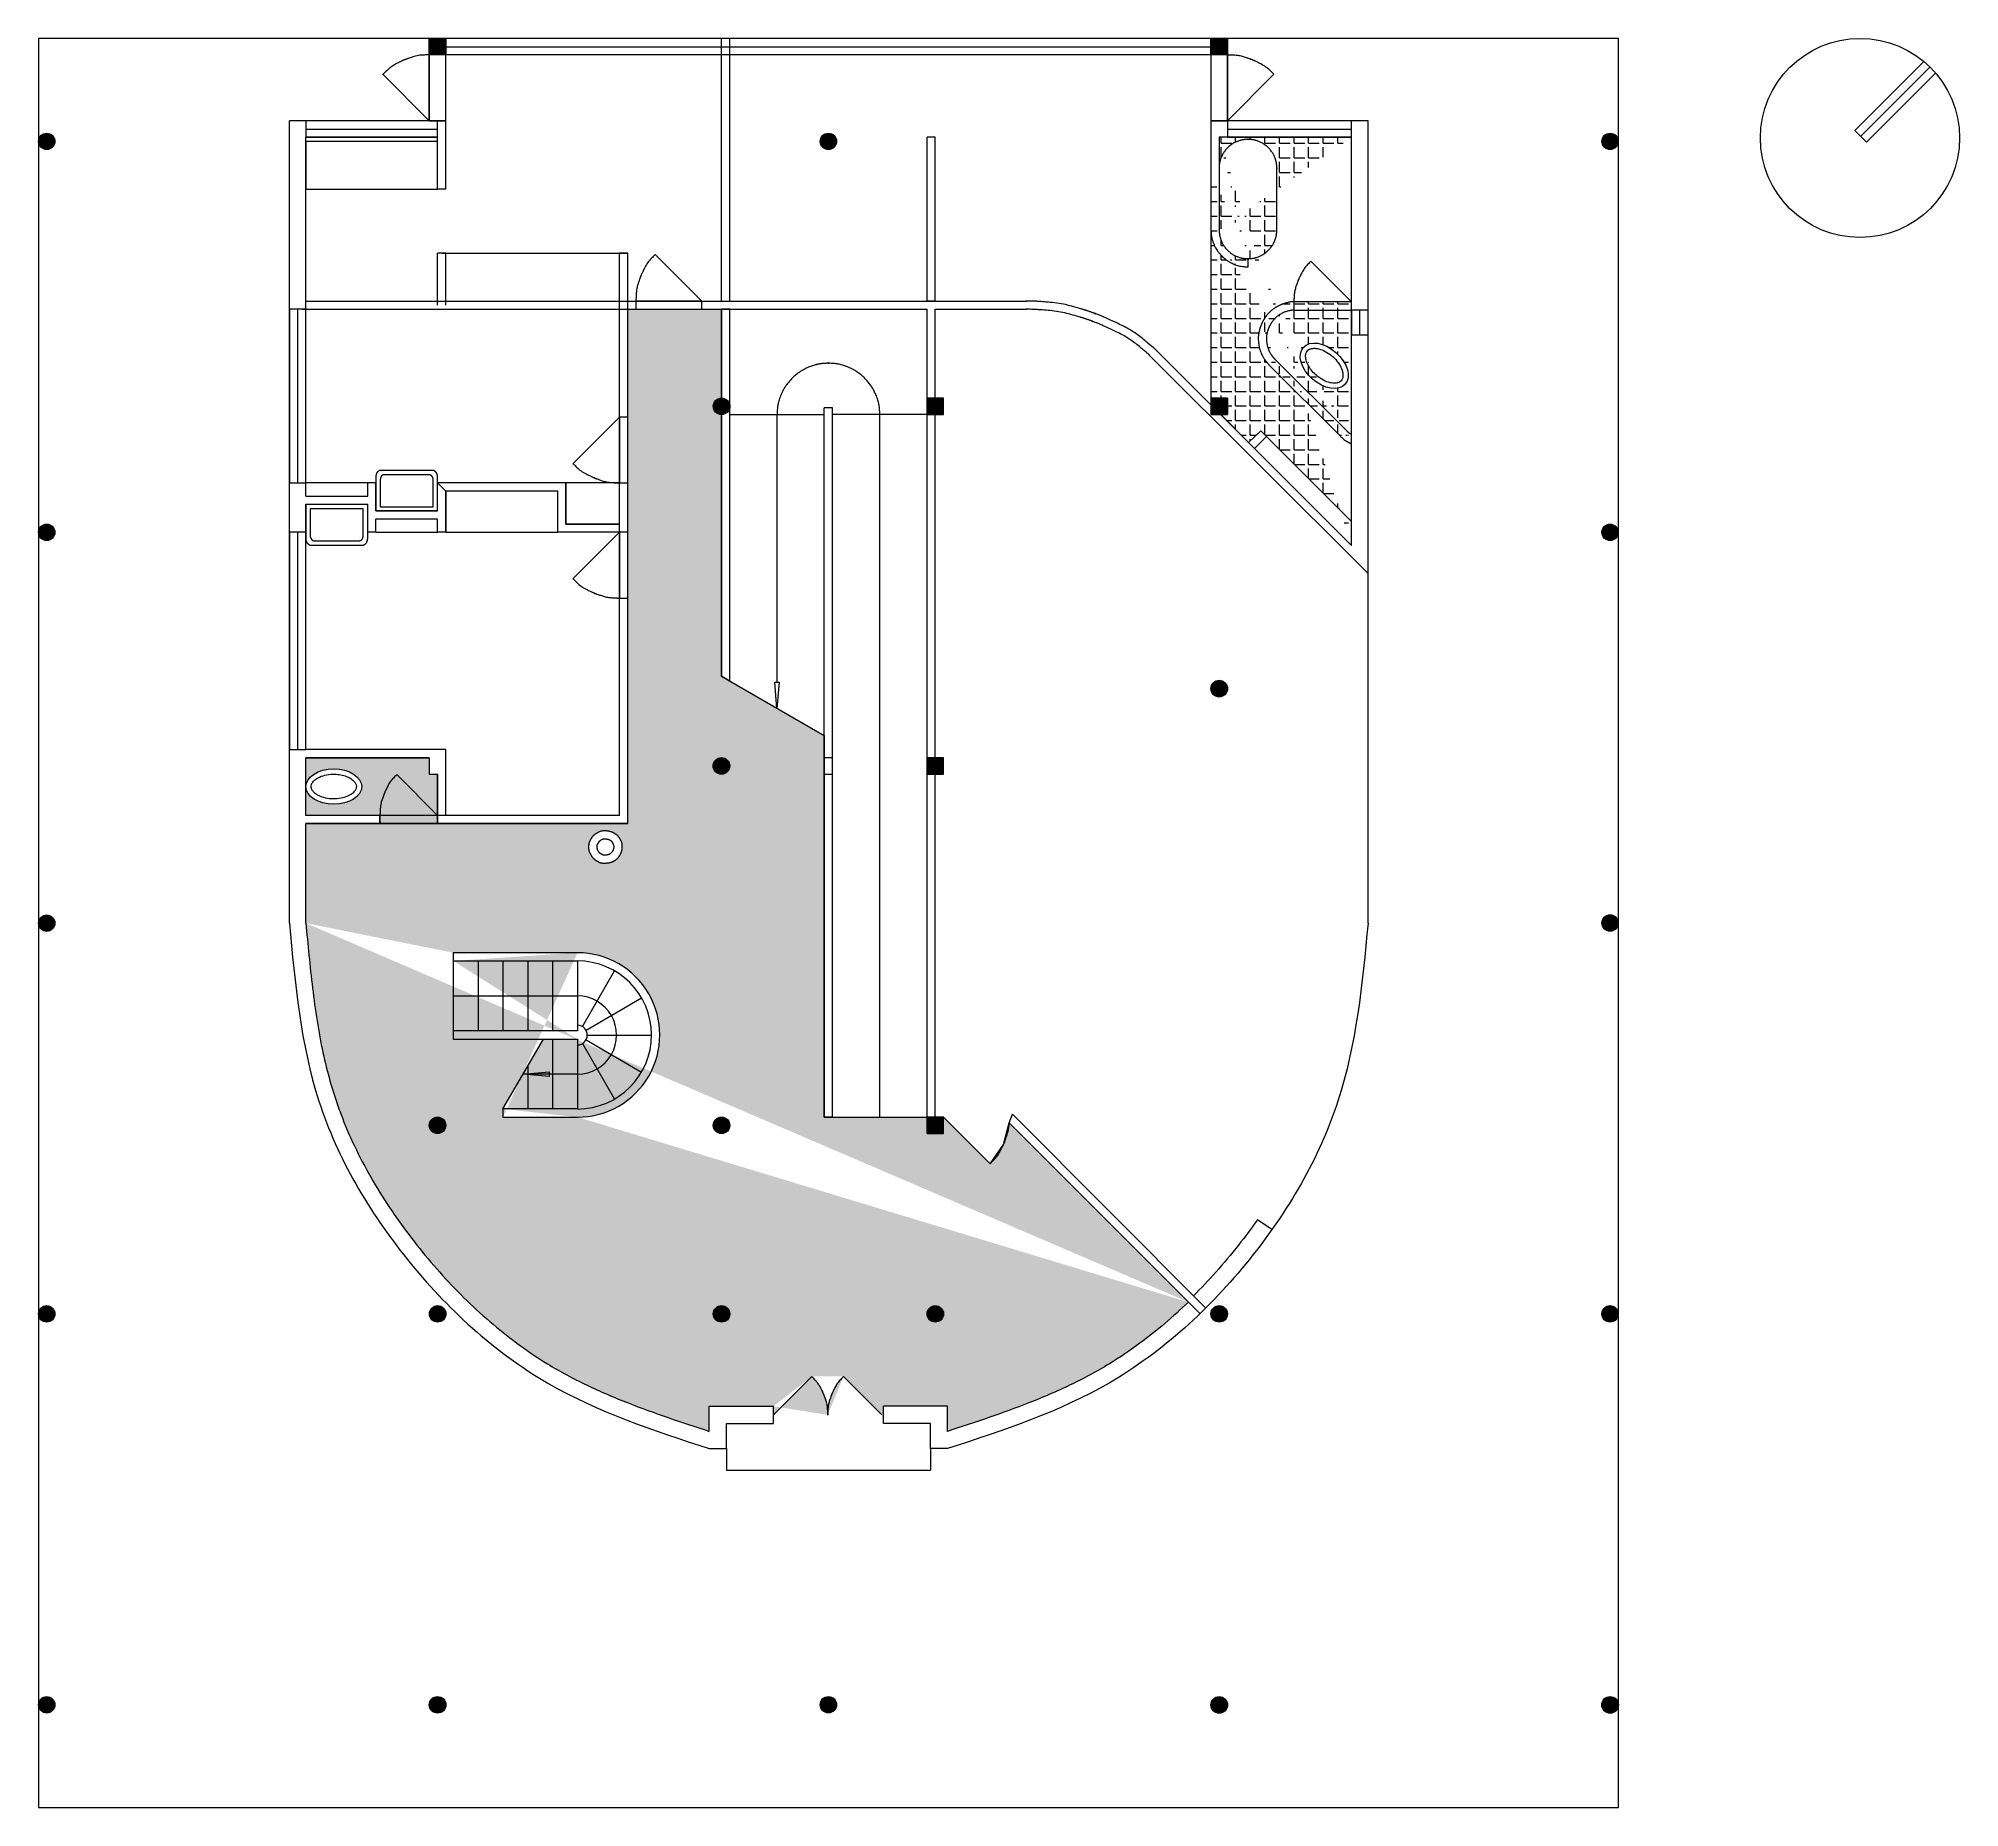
# Model space of a CAD drawing. Header units: metres. Extents: x 0 to 23.4, y 0 to 21.5.
import ezdxf

# ---------------------------------------------------------------- set-up
doc = ezdxf.new("R2010")
doc.units = ezdxf.units.M
doc.layers.add('ceco.net 270 Villa Savoye ground floor', color=7, linetype='Continuous', lineweight=15)
doc.layers.add('ceco.net 270 Villa Savoye ground floor - auxiliar', color=9, linetype='Continuous', lineweight=15)
pattern_1 = [(0, (0, 0), (0, 0.1774623), [0.1290635, -0.0483988]), (90, (0, 0), (-0.1774623, 1e-17), [0.1290635, -0.0483988])]

msp = doc.modelspace()

# ---------------------------------------------------------------- hatches: boundary and pattern name
at = {"layer": 'ceco.net 270 Villa Savoye ground floor - auxiliar', "linetype": 'Continuous', "lineweight": 0}
h = msp.add_hatch(dxfattribs=at)
h.set_pattern_fill('ANGLE', color=256, scale=0.025406, style=0)
h.set_pattern_definition(pattern_1)
edge = h.paths.add_edge_path(flags=16)
edge.add_spline(control_points=[(14.351, 19.928), (14.351, 19.942), (14.356, 20.006), (14.392, 20.099), (14.452, 20.177), (14.53, 20.237), (14.601, 20.263), (14.648, 20.274), (14.711, 20.278), (14.7, 20.277), (14.702, 20.277), (14.702, 20.277), (14.702, 20.277), (14.704, 20.277), (14.693, 20.278), (14.756, 20.274), (14.803, 20.263), (14.874, 20.236), (14.952, 20.177), (15.012, 20.099), (15.039, 20.029), (15.05, 19.982), (15.053, 19.919), (15.053, 19.93), (15.053, 19.928), (15.053, 19.929), (15.053, 19.928), (15.053, 19.93), (15.053, 19.919), (15.053, 19.864), (15.053, 19.76), (15.053, 19.64), (15.053, 19.509), (15.053, 19.38), (15.053, 19.242), (15.053, 19.185), (15.053, 19.183), (15.05, 19.124), (15.039, 19.076), (15.012, 19.005), (14.952, 18.927), (14.874, 18.867), (14.803, 18.84), (14.756, 18.829), (14.693, 18.826), (14.704, 18.826), (14.702, 18.826), (14.702, 18.826), (14.702, 18.826), (14.7, 18.826), (14.711, 18.826), (14.648, 18.829), (14.601, 18.84), (14.53, 18.867), (14.451, 18.927), (14.392, 19.005), (14.365, 19.076), (14.354, 19.123), (14.351, 19.186), (14.351, 19.176), (14.351, 19.177), (14.351, 19.176), (14.351, 19.177), (14.351, 19.175), (14.351, 19.187), (14.351, 19.242), (14.351, 19.345), (14.351, 19.424), (14.351, 19.553), (14.351, 19.681), (14.351, 19.76), (14.351, 19.864), (14.351, 19.919), (14.351, 19.928), (14.351, 19.928)], knot_values=[0, 0, 0, 1, 2, 3, 4, 5, 6, 7, 8, 9, 10, 11, 12, 13, 14, 15, 16, 17, 18, 19, 20, 21, 22, 23, 24, 25, 26, 27, 28, 29, 30, 31, 32, 33, 34, 35, 36, 37, 38, 39, 40, 41, 42, 43, 44, 45, 46, 47, 48, 49, 50, 51, 52, 53, 54, 55, 56, 57, 58, 59, 60, 61, 62, 63, 64, 65, 66, 67, 68, 69, 70, 71, 72, 73, 73, 73], degree=2, periodic=0)
edge = h.paths.add_edge_path(flags=16)
edge.add_ellipse((15.629, 17.525), major_axis=(0.255, -0.224), ratio=0.635064, start_angle=0, end_angle=360)
edge = h.paths.add_edge_path()
edge.add_line((14.252, 19.838), (14.252, 17.133))
edge.add_line((14.252, 17.133), (14.453, 17.133))
edge.add_line((14.453, 17.133), (14.453, 16.931))
edge.add_line((14.453, 16.931), (14.37, 16.931))
edge.add_line((14.37, 16.931), (14.71, 16.591))
edge.add_line((14.71, 16.591), (14.858, 16.736))
edge.add_line((14.858, 16.736), (15.96, 15.634))
edge.add_line((15.96, 15.634), (15.96, 16.576))
edge.add_spline(control_points=[(14.252, 19.171), (14.252, 19.165), (14.254, 19.112), (14.277, 19.021), (14.318, 18.938), (14.354, 18.892), (14.369, 18.875), (14.389, 18.854), (14.386, 18.858), (14.386, 18.857), (14.387, 18.857), (14.386, 18.858), (14.387, 18.857), (14.383, 18.86), (14.404, 18.841), (14.421, 18.826), (14.468, 18.79), (14.573, 18.74), (14.655, 18.729), (14.678, 18.727), (14.706, 18.727), (14.701, 18.727), (14.702, 18.727), (14.702, 18.727), (14.702, 18.727), (14.702, 18.727)], knot_values=[0, 0, 0, 1, 2, 3, 4, 5, 6, 7, 8, 9, 10, 11, 12, 13, 14, 15, 16, 17, 18, 19, 20, 21, 22, 23, 24, 24, 24], degree=2, periodic=0)
edge.add_line((14.702, 18.727), (14.702, 18.826))
edge.add_line((14.351, 20.302), (14.351, 19.173))
edge.add_line((15.96, 20.302), (14.351, 20.302))
edge.add_line((15.96, 15.339), (15.96, 20.302))
edge.add_line((15.96, 18.202), (15.96, 18.301))
edge.add_line((15.26, 18.301), (15.26, 18.202))
edge.add_spline(control_points=[(15.26, 18.302), (15.249, 18.302), (15.224, 18.304), (15.123, 18.277), (15.049, 18.242), (14.965, 18.182), (14.912, 18.115), (14.89, 18.081), (14.872, 18.046), (14.87, 18.042)], knot_values=[0.624315, 0.624315, 0.624315, 1, 2, 3, 4, 5, 6, 7, 7.508569, 7.508569, 7.508569], degree=2, periodic=0)
edge.add_spline(control_points=[(15.26, 18.202), (15.234, 18.202), (15.137, 18.178), (15.036, 18.114), (14.99, 18.053), (14.974, 18.029), (14.961, 18.003), (14.959, 18)], knot_values=[1.115057, 1.115057, 1.115057, 2, 3, 4, 5, 6, 6.508778, 6.508778, 6.508778], degree=2, periodic=0)
edge.add_spline(control_points=[(14.959, 18), (14.958, 17.996), (14.947, 17.971), (14.938, 17.942), (14.922, 17.867), (14.933, 17.778), (14.955, 17.707), (14.987, 17.655), (15.004, 17.631), (15.023, 17.611), (15.026, 17.608)], knot_values=[12.508493, 12.508493, 12.508493, 13, 14, 15, 16, 17, 18, 19, 20, 20.5, 20.5, 20.5], degree=2, periodic=0)
edge.add_spline(control_points=[(14.87, 18.042), (14.868, 18.037), (14.853, 18.001), (14.841, 17.962), (14.821, 17.859), (14.848, 17.696), (14.902, 17.605), (14.926, 17.572), (14.951, 17.544), (14.955, 17.537)], knot_values=[14.508387, 14.508387, 14.508387, 15, 16, 17, 18, 19, 20, 21, 21.456541, 21.456541, 21.456541], degree=2, periodic=0)
edge.add_line((15.026, 17.608), (15.898, 16.738))
edge.add_line((14.955, 17.537), (15.825, 16.668))
edge.add_spline(control_points=[(15.898, 16.738), (15.898, 16.738), (15.924, 16.712), (15.956, 16.692), (15.958, 16.69), (15.96, 16.69)], knot_values=[0, 0, 0, 1, 2, 3, 3.782164, 3.782164, 3.782164], degree=2, periodic=0)
edge.add_spline(control_points=[(15.827, 16.666), (15.828, 16.665), (15.861, 16.632), (15.903, 16.606), (15.907, 16.604), (15.913, 16.601), (15.912, 16.601), (15.912, 16.601), (15.912, 16.601), (15.912, 16.601), (15.912, 16.601), (15.912, 16.601), (15.911, 16.602), (15.917, 16.599), (15.921, 16.596), (15.949, 16.58), (15.96, 16.576)], knot_values=[0, 0, 0, 1, 2, 3, 4, 5, 6, 7, 8, 9, 10, 11, 12, 13, 14, 14.524354, 14.524354, 14.524354], degree=2, periodic=0)
h = msp.add_hatch(dxfattribs=at)
h.set_pattern_fill('ANGLE', color=256, scale=0.025406, style=0)
h.set_pattern_definition(pattern_1)
edge = h.paths.add_edge_path(flags=17)
edge.add_ellipse((3.59, 12.41), major_axis=(-0.339, 0), ratio=0.635064, start_angle=0, end_angle=360)
edge = h.paths.add_edge_path(flags=16)
edge.add_arc((8.303, 6.001), 0.0501, 180, 360)
edge.add_arc((8.303, 6.001), 0.0501, 0, 180)
edge = h.paths.add_edge_path(flags=16)
edge.add_arc((10.901, 6.001), 0.0501, 180, 360)
edge.add_arc((10.901, 6.001), 0.0501, 0, 180)
edge = h.paths.add_edge_path(flags=16)
edge.add_arc((4.851, 8.292), 0.0501, 180, 360)
edge.add_arc((4.851, 8.292), 0.0501, 0, 180)
edge = h.paths.add_edge_path(flags=16)
edge.add_arc((8.303, 8.292), 0.0501, 180, 360)
edge.add_arc((8.303, 8.292), 0.0501, 0, 180)
edge = h.paths.add_edge_path(flags=16)
edge.add_spline(control_points=[(7.093, 11.676), (7.093, 11.677), (7.091, 11.728), (7.069, 11.769), (7.066, 11.775), (7.038, 11.819), (6.999, 11.845), (6.993, 11.848), (6.986, 11.852), (6.963, 11.863), (6.916, 11.875), (6.842, 11.875), (6.791, 11.848), (6.758, 11.828), (6.729, 11.794), (6.719, 11.775), (6.715, 11.769), (6.692, 11.728), (6.692, 11.676), (6.692, 11.626), (6.719, 11.576), (6.739, 11.543), (6.773, 11.513), (6.792, 11.501), (6.842, 11.476), (6.912, 11.477), (6.956, 11.485), (6.986, 11.498), (6.993, 11.501), (6.999, 11.505), (7.038, 11.533), (7.066, 11.576), (7.079, 11.601), (7.092, 11.647), (7.093, 11.674), (7.093, 11.676)], knot_values=[0, 0, 0, 1, 2, 3, 4, 5, 6, 7, 8, 9, 10, 11, 12, 13, 14, 15, 16, 17, 18, 19, 20, 21, 22, 23, 24, 25, 26, 27, 28, 29, 30, 31, 32, 33, 34, 34, 34], degree=2, periodic=0)
edge = h.paths.add_edge_path(flags=16)
edge.add_arc((8.303, 12.661), 0.0501, 180, 360)
edge.add_arc((8.303, 12.661), 0.0501, 0, 180)
edge = h.paths.add_edge_path(flags=16)
edge.add_arc((8.303, 17.032), 0.0501, 180, 360)
edge.add_arc((8.303, 17.032), 0.0501, 0, 180)
edge = h.paths.add_edge_path()
edge.add_line((3.251, 10.75), (3.251, 11.96))
edge.add_line((3.251, 11.96), (4.151, 11.96))
edge.add_line((4.151, 11.96), (4.151, 12.06))
edge.add_line((4.151, 12.06), (3.251, 12.06))
edge.add_line((3.251, 12.06), (3.251, 12.761))
edge.add_line((3.251, 12.761), (4.751, 12.761))
edge.add_line((4.751, 12.761), (4.751, 12.56))
edge.add_line((4.751, 12.56), (4.851, 12.56))
edge.add_line((4.851, 12.56), (4.851, 11.96))
edge.add_line((4.851, 11.96), (7.163, 11.96))
edge.add_line((7.163, 11.96), (7.163, 18.212))
edge.add_line((7.163, 18.212), (8.303, 18.212))
edge.add_line((8.303, 18.212), (8.303, 13.751))
edge.add_line((8.303, 13.751), (9.552, 13.029))
edge.add_line((9.552, 13.029), (9.552, 8.392))
edge.add_line((9.552, 8.392), (10.802, 8.392))
edge.add_line((10.802, 8.392), (10.802, 8.193))
edge.add_line((10.802, 8.193), (11.001, 8.193))
edge.add_line((11.001, 8.193), (11.001, 8.392))
edge.add_line((11.001, 8.392), (11.568, 7.825))
edge.add_line((11.568, 7.825), (11.729, 8.059))
edge.add_line((11.729, 8.059), (11.799, 8.324))
edge.add_line((11.799, 8.324), (13.977, 6.144))
edge.add_spline(control_points=[(3.25, 10.75), (3.275, 10.496), (3.299, 10.226), (3.364, 9.694), (3.404, 9.432), (3.483, 9.06), (3.512, 8.945), (3.563, 8.764), (3.583, 8.697), (3.627, 8.564), (3.65, 8.497), (3.725, 8.3), (3.78, 8.17), (3.963, 7.785), (4.106, 7.536), (4.371, 7.139), (4.483, 6.986), (4.69, 6.724), (4.782, 6.614), (4.973, 6.401), (5.071, 6.297), (5.375, 5.997), (5.59, 5.812), (5.936, 5.556), (6.06, 5.472), (6.264, 5.347), (6.342, 5.302), (6.501, 5.217), (6.581, 5.176), (6.827, 5.058), (6.995, 4.986), (7.487, 4.793), (7.818, 4.683), (8.153, 4.573)], knot_values=[0, 0, 0, 0, 31.905716, 31.905716, 63.811433, 63.811433, 78.396375, 78.396375, 87.08061, 87.08061, 95.764844, 95.764844, 113.133313, 113.133313, 147.870252, 147.870252, 170.557683, 170.557683, 187.709689, 187.709689, 204.861696, 204.861696, 239.165709, 239.165709, 257.578678, 257.578678, 268.695932, 268.695932, 279.813186, 279.813186, 302.047695, 302.047695, 343.350053, 343.350053, 343.350053, 343.350053], degree=3, periodic=0)
edge.add_line((8.153, 4.573), (8.153, 4.878))
edge.add_line((8.153, 4.878), (8.934, 4.878))
edge.add_line((9.401, 5.24), (8.934, 4.773))
edge.add_line((8.934, 4.668), (8.934, 4.878))
edge.add_spline(control_points=[(9.594, 4.773), (9.594, 4.777), (9.592, 4.887), (9.556, 4.996), (9.55, 5.011), (9.543, 5.029), (9.544, 5.026), (9.544, 5.026), (9.544, 5.026), (9.544, 5.026), (9.544, 5.027), (9.545, 5.024), (9.537, 5.041), (9.531, 5.056), (9.488, 5.143), (9.423, 5.216), (9.412, 5.228), (9.399, 5.242), (9.401, 5.24), (9.401, 5.24), (9.401, 5.24), (9.401, 5.24), (9.401, 5.24)], knot_values=[0, 0, 0, 1, 2, 3, 4, 5, 6, 7, 8, 9, 10, 11, 12, 13, 14, 15, 16, 17, 18, 19, 20, 21, 21, 21], degree=2, periodic=0)
edge.add_spline(control_points=[(9.787, 5.24), (9.784, 5.237), (9.707, 5.158), (9.657, 5.056), (9.65, 5.041), (9.642, 5.024), (9.644, 5.027), (9.644, 5.026), (9.644, 5.026), (9.644, 5.026), (9.643, 5.026), (9.645, 5.029), (9.637, 5.011), (9.632, 4.996), (9.6, 4.903), (9.594, 4.805), (9.594, 4.79), (9.594, 4.77), (9.594, 4.773), (9.594, 4.773), (9.594, 4.773), (9.594, 4.773), (9.594, 4.773)], knot_values=[0, 0, 0, 1, 2, 3, 4, 5, 6, 7, 8, 9, 10, 11, 12, 13, 14, 15, 16, 17, 18, 19, 20, 21, 21, 21], degree=2, periodic=0)
edge.add_line((9.787, 5.24), (10.252, 4.773))
edge.add_line((10.27, 4.668), (10.27, 4.878))
edge.add_line((11.051, 4.878), (10.27, 4.878))
edge.add_line((11.051, 4.573), (11.051, 4.878))
edge.add_spline(control_points=[(13.977, 6.144), (13.791, 5.964), (13.595, 5.797), (13.268, 5.556), (13.144, 5.472), (12.94, 5.347), (12.862, 5.302), (12.703, 5.217), (12.623, 5.176), (12.377, 5.058), (12.209, 4.986), (11.718, 4.793), (11.386, 4.683), (11.051, 4.573)], knot_values=[207.901138, 207.901138, 207.901138, 207.901138, 239.165709, 239.165709, 257.578678, 257.578678, 268.695932, 268.695932, 279.813186, 279.813186, 302.047695, 302.047695, 343.350054, 343.350054, 343.350054, 343.350054], degree=3, periodic=0)
edge.add_arc((6.554, 9.391), 0.999, 269.9414, 450.0586)
edge.add_line((5.646, 8.392), (6.553, 8.392))
edge.add_line((5.646, 8.492), (5.646, 8.392))
edge.add_line((5.646, 8.492), (6.138, 9.34))
edge.add_line((5.042, 9.34), (6.553, 9.34))
edge.add_line((5.042, 10.291), (5.042, 9.34))
edge.add_line((5.042, 10.391), (5.042, 10.291))
edge.add_line((6.554, 10.391), (5.042, 10.391))

# ---------------------------------------------------------------- linework, layer by layer
at = {"layer": 'ceco.net 270 Villa Savoye ground floor'}
for p, q in [((4.751, 20.503), (4.751, 21.504)), ((7.456, 21.504), (4.751, 21.504)), ((14.252, 21.504), (4.953, 21.504)), ((4.953, 21.504), (4.953, 21.303)), ((10.534, 21.504), (7.555, 21.504)), ((8.303, 18.311), (8.303, 21.504)), ((8.402, 18.311), (8.402, 21.504)), ((11.333, 21.504), (10.634, 21.504)), ((14.453, 21.504), (11.435, 21.504)), ((14.252, 21.303), (14.252, 21.504)), ((14.453, 21.504), (14.453, 20.503)), ((4.953, 21.303), (4.751, 21.303)), ((4.751, 21.303), (4.751, 20.503)), ((4.953, 21.402), (14.252, 21.402)), ((4.953, 20.503), (4.953, 21.303)), ((4.953, 20.302), (4.953, 21.303)), ((14.252, 21.303), (4.953, 21.303)), ((14.453, 21.303), (14.252, 21.303)), ((14.252, 21.303), (14.252, 20.503)), ((14.252, 21.303), (14.252, 20.302)), ((14.453, 20.503), (14.453, 21.303)), ((4.187, 21.068), (4.751, 20.503)), ((15.017, 21.068), (14.453, 20.503)), ((22.078, 20.385), (22.916, 21.223)), ((22.149, 20.315), (22.99, 21.156)), ((22.219, 20.244), (23.058, 21.083)), ((3.051, 10.75), (3.051, 20.503)), ((4.953, 20.503), (3.051, 20.503)), ((4.851, 20.503), (3.251, 20.503)), ((3.251, 20.503), (3.251, 20.302)), ((3.251, 20.402), (4.851, 20.402)), ((4.751, 20.503), (4.953, 20.503)), ((4.851, 20.302), (4.851, 20.503)), ((4.953, 19.673), (4.953, 20.503)), ((14.252, 20.503), (14.252, 19.173)), ((14.252, 20.503), (14.453, 20.503)), ((16.161, 20.503), (14.252, 20.503)), ((14.453, 20.402), (15.96, 20.402)), ((16.161, 14.999), (16.161, 20.503)), ((22.078, 20.385), (22.219, 20.244)), ((3.251, 20.302), (4.851, 20.302)), ((3.251, 15.941), (3.251, 20.302)), ((4.851, 20.302), (3.251, 20.302)), ((4.851, 19.673), (4.851, 20.302)), ((10.802, 18.311), (10.802, 20.302)), ((10.901, 20.302), (10.802, 20.302)), ((10.901, 18.311), (10.901, 20.302)), ((14.351, 20.302), (14.351, 19.173)), ((15.96, 20.302), (14.351, 20.302)), ((15.96, 15.339), (15.96, 20.302)), ((4.953, 19.673), (4.851, 19.673)), ((4.851, 18.262), (4.851, 18.893)), ((4.953, 18.893), (4.851, 18.893)), ((4.903, 18.893), (7.163, 18.893)), ((4.953, 18.262), (4.953, 18.893)), ((7.061, 12.06), (7.061, 18.893)), ((7.163, 18.893), (7.061, 18.893)), ((7.163, 11.96), (7.163, 18.893)), ((7.497, 18.878), (8.062, 18.311)), ((14.702, 18.727), (14.702, 18.826)), ((15.466, 18.797), (15.96, 18.301)), ((3.251, 18.311), (8.352, 18.311)), ((8.352, 18.311), (12.008, 18.311)), ((10.901, 18.311), (10.802, 18.311)), ((15.96, 18.301), (15.26, 18.302)), ((15.26, 18.301), (15.26, 18.202)), ((15.96, 18.202), (15.96, 18.301)), ((3.151, 18.212), (3.151, 16.101)), ((3.211, 18.212), (8.352, 18.212)), ((8.303, 13.751), (8.303, 18.212)), ((8.402, 18.212), (8.303, 18.212)), ((8.352, 18.212), (10.802, 18.212)), ((8.402, 13.693), (8.402, 18.212)), ((10.802, 8.193), (10.802, 18.212)), ((10.901, 18.212), (12.008, 18.212)), ((10.901, 8.193), (10.901, 18.212)), ((15.26, 18.202), (15.96, 18.202)), ((16.062, 17.901), (16.062, 18.202)), ((13.506, 17.651), (16.161, 14.999)), ((13.579, 17.722), (14.71, 16.591)), ((14.955, 17.537), (15.825, 16.668)), ((15.026, 17.608), (15.898, 16.738)), ((6.497, 16.335), (7.061, 16.902)), ((8.402, 16.931), (9.552, 16.931)), ((8.977, 16.931), (8.977, 13.677)), ((9.552, 8.392), (9.552, 17.012)), ((9.652, 17.012), (9.552, 17.012)), ((9.652, 8.392), (9.652, 17.012)), ((10.802, 16.931), (9.652, 16.931)), ((10.227, 8.392), (10.227, 16.931)), ((14.71, 16.591), (14.858, 16.736)), ((14.781, 16.52), (14.71, 16.591)), ((14.781, 16.52), (14.928, 16.666)), ((14.858, 16.736), (15.96, 15.634)), ((14.928, 16.666), (14.858, 16.736)), ((14.781, 16.52), (15.96, 15.339)), ((4.002, 16.101), (3.251, 16.101)), ((3.251, 15.941), (4.002, 15.941)), ((4.002, 15.941), (4.002, 16.101)), ((4.102, 16.101), (4.002, 16.101)), ((4.102, 15.761), (4.102, 16.101)), ((6.412, 16.101), (4.851, 16.101)), ((4.851, 15.761), (4.851, 16.101)), ((4.953, 16.001), (4.851, 16.101)), ((6.312, 16.001), (4.953, 16.001)), ((4.953, 15.501), (4.953, 16.001)), ((6.312, 15.501), (6.312, 16.001)), ((6.412, 15.601), (6.412, 16.101)), ((3.251, 12.861), (3.251, 15.841)), ((3.251, 15.841), (4.002, 15.841)), ((4.002, 15.501), (4.002, 15.841)), ((4.851, 15.761), (4.102, 15.761)), ((4.851, 15.661), (4.102, 15.661)), ((4.102, 15.501), (4.102, 15.661)), ((4.851, 15.501), (4.851, 15.661)), ((3.151, 15.501), (3.151, 12.861)), ((4.102, 15.501), (4.002, 15.501)), ((4.102, 15.501), (4.851, 15.501)), ((4.953, 15.501), (4.851, 15.501)), ((7.061, 15.501), (6.312, 15.501)), ((7.061, 15.601), (6.412, 15.601)), ((6.497, 14.936), (7.061, 15.501)), ((16.161, 10.75), (16.161, 15.441)), ((8.402, 13.693), (8.303, 13.751)), ((8.402, 13.693), (9.552, 13.029)), ((4.953, 12.861), (3.251, 12.861)), ((4.953, 12.06), (4.953, 12.861)), ((3.251, 12.06), (3.251, 12.761)), ((4.751, 12.761), (3.251, 12.761)), ((4.357, 12.556), (4.851, 12.06)), ((4.851, 12.01), (4.851, 12.56)), ((7.061, 12.06), (3.251, 12.06)), ((3.251, 10.75), (3.251, 11.96)), ((7.163, 11.96), (3.251, 11.96)), ((6.554, 10.391), (5.042, 10.391)), ((5.042, 10.391), (5.042, 10.291)), ((5.042, 10.291), (6.551, 10.291)), ((5.042, 10.291), (5.042, 9.34)), ((5.345, 10.291), (5.345, 9.44)), ((5.646, 10.291), (5.646, 9.44)), ((5.949, 10.291), (5.949, 9.44)), ((6.25, 10.291), (6.25, 9.44)), ((6.551, 10.291), (6.553, 9.44)), ((6.613, 9.494), (7.001, 10.169)), ((5.042, 9.866), (6.553, 9.866)), ((6.657, 9.451), (7.331, 9.841)), ((6.553, 9.44), (5.042, 9.44)), ((5.042, 9.34), (6.553, 9.34)), ((5.646, 8.492), (6.138, 9.34)), ((6.25, 9.34), (6.25, 8.492)), ((6.553, 9.34), (6.553, 8.492)), ((6.671, 9.39), (7.452, 9.39)), ((6.613, 9.287), (7.001, 8.612)), ((6.657, 9.33), (7.331, 8.94)), ((6.553, 8.915), (5.891, 8.915)), ((5.949, 9.013), (5.949, 8.492)), ((6.553, 8.492), (5.646, 8.492)), ((5.646, 8.492), (5.646, 8.392)), ((11.799, 8.324), (11.838, 8.427)), ((11.838, 8.427), (14.187, 6.075)), ((5.646, 8.392), (6.553, 8.392)), ((9.652, 8.392), (9.552, 8.392)), ((9.652, 8.392), (10.802, 8.392)), ((10.901, 8.193), (10.802, 8.193)), ((11.568, 7.825), (11.001, 8.392)), ((11.799, 8.324), (14.117, 6.005)), ((14.993, 7.028), (14.817, 7.145)), ((9.401, 5.24), (8.934, 4.773)), ((9.787, 5.24), (10.252, 4.773)), ((8.153, 4.573), (8.153, 4.878)), ((8.153, 4.878), (8.934, 4.878)), ((8.934, 4.668), (8.934, 4.878)), ((11.051, 4.878), (10.27, 4.878)), ((10.27, 4.668), (10.27, 4.878)), ((11.051, 4.573), (11.051, 4.878)), ((8.363, 4.363), (8.363, 4.668)), ((8.363, 4.668), (8.934, 4.668)), ((10.841, 4.668), (10.27, 4.668)), ((10.841, 4.363), (10.841, 4.668)), ((8.153, 4.363), (8.363, 4.363)), ((11.051, 4.363), (10.841, 4.363))]:
    msp.add_line(p, q, dxfattribs=at)
at = {"layer": 'ceco.net 270 Villa Savoye ground floor', "linetype": 'Continuous', "lineweight": 0}
for p, q in [((7.163, 18.212), (8.303, 18.212)), ((8.303, 18.212), (8.303, 13.751)), ((8.303, 13.751), (9.552, 13.029)), ((9.552, 13.029), (9.552, 8.392)), ((3.251, 10.75), (3.251, 11.96)), ((8.363, 4.363), (8.363, 4.1)), ((10.841, 4.363), (10.841, 4.1)), ((8.363, 4.1), (10.841, 4.1))]:
    msp.add_line(p, q, dxfattribs=at)
at = {"layer": 'ceco.net 270 Villa Savoye ground floor', "flags": 128}
for points in [[(19.204, 0), (19.204, 21.504), (0, 21.504), (0, 0), (19.204, 0)], [(15.96, 20.302), (15.96, 20.503), (14.453, 20.503), (14.453, 20.302), (15.96, 20.302)], [(4.851, 19.673), (4.851, 20.252), (3.251, 20.252), (3.251, 19.673), (4.851, 19.673)], [(8.062, 18.212), (8.062, 18.311), (7.263, 18.311), (7.263, 18.212), (8.062, 18.212)], [(3.251, 16.101), (3.251, 18.212), (3.051, 18.212), (3.051, 16.101), (3.251, 16.101)], [(16.161, 17.901), (16.161, 18.202), (15.96, 18.202), (15.96, 17.901), (16.161, 17.901)], [(11.001, 16.931), (11.001, 17.133), (10.802, 17.133), (10.802, 16.931), (11.001, 16.931)], [(14.453, 16.931), (14.453, 17.133), (14.252, 17.133), (14.252, 16.931), (14.453, 16.931)], [(7.163, 16.101), (7.163, 16.902), (7.061, 16.902), (7.061, 16.101), (7.163, 16.101)], [(6.312, 15.501), (6.312, 16.001), (4.953, 16.001), (4.953, 15.501), (6.312, 15.501)], [(7.061, 15.601), (7.061, 16.101), (6.412, 16.101), (6.412, 15.601), (7.061, 15.601)], [(3.251, 12.861), (3.251, 15.501), (3.051, 15.501), (3.051, 12.861), (3.251, 12.861)], [(7.163, 14.702), (7.163, 15.501), (7.061, 15.501), (7.061, 14.702), (7.163, 14.702)], [(8.977, 13.361), (8.95, 13.679), (9.004, 13.679), (8.977, 13.361)], [(4.751, 12.761), (4.751, 12.56), (4.851, 12.56)], [(4.953, 12.56), (4.953, 12.761)], [(9.652, 12.56), (9.652, 12.761), (9.552, 12.761), (9.552, 12.56), (9.652, 12.56)], [(11.001, 12.56), (11.001, 12.761), (10.802, 12.761), (10.802, 12.56), (11.001, 12.56)], [(4.851, 11.96), (4.851, 12.06), (4.151, 12.06), (4.151, 11.96), (4.851, 11.96)], [(5.891, 8.915), (6.209, 8.942), (6.209, 8.888), (5.891, 8.915)], [(11.001, 8.193), (11.001, 8.392), (10.802, 8.392), (10.802, 8.193), (11.001, 8.193)]]:
    msp.add_lwpolyline(points, dxfattribs=at)
at = {"layer": 'ceco.net 270 Villa Savoye ground floor', "const_width": 0.1, "flags": 128}
for points in [[(0.051, 20.252, 1), (0.151, 20.252, 1)], [(9.552, 20.252, 1), (9.652, 20.252, 1)], [(19.053, 20.252, 1), (19.154, 20.252, 1)], [(8.253, 17.032, 1), (8.353, 17.032, 1)], [(0.051, 15.501, 1), (0.151, 15.501, 1)], [(19.053, 15.501, 1), (19.154, 15.501, 1)], [(14.302, 13.601, 1), (14.402, 13.601, 1)], [(8.253, 12.661, 1), (8.353, 12.661, 1)], [(0.051, 10.75, 1), (0.151, 10.75, 1)], [(19.053, 10.752, 1), (19.154, 10.752, 1)], [(4.801, 8.292, 1), (4.901, 8.292, 1)], [(8.253, 8.292, 1), (8.353, 8.292, 1)], [(0.051, 6.001, 1), (0.151, 6.001, 1)], [(4.802, 6.001, 1), (4.902, 6.001, 1)], [(8.253, 6.001, 1), (8.353, 6.001, 1)], [(10.851, 6.001, 1), (10.952, 6.001, 1)], [(14.302, 6.001, 1), (14.402, 6.001, 1)], [(19.053, 6.001, 1), (19.154, 6.001, 1)], [(0.051, 1.249, 1), (0.151, 1.249, 1)], [(4.802, 1.249, 1), (4.902, 1.249, 1)], [(9.552, 1.25, 1), (9.652, 1.25, 1)], [(14.302, 1.248, 1), (14.402, 1.248, 1)], [(19.053, 1.25, 1), (19.154, 1.25, 1)]]:
    msp.add_lwpolyline(points, format="xyb", close=True, dxfattribs=at)
at = {"layer": 'ceco.net 270 Villa Savoye ground floor'}
for centre, radius in [((22.141, 20.294), 1.21), ((0.101, 20.252), 0.1), ((9.602, 20.252), 0.1), ((19.103, 20.252), 0.1), ((8.303, 17.032), 0.101), ((0.101, 15.501), 0.1), ((19.103, 15.501), 0.1), ((14.352, 13.601), 0.101), ((8.302, 12.661), 0.101), ((0.101, 10.75), 0.1), ((19.103, 10.752), 0.1), ((4.851, 8.292), 0.1), ((4.851, 8.292), 0.0995), ((4.851, 8.292), 0.0996), ((8.303, 8.292), 0.1), ((8.303, 8.292), 0.0996), ((0.101, 6.001), 0.1), ((4.852, 6.001), 0.1), ((8.303, 6.001), 0.1), ((8.303, 6.001), 0.0996), ((10.901, 6.001), 0.1), ((10.901, 6.001), 0.0996), ((14.352, 6.001), 0.1), ((19.103, 6.001), 0.1), ((0.101, 1.249), 0.1), ((4.852, 1.249), 0.101), ((4.852, 1.249), 0.1), ((9.602, 1.25), 0.1), ((9.602, 1.25), 0.0996), ((14.352, 1.248), 0.101), ((14.352, 1.248), 0.1), ((19.103, 1.25), 0.1), ((19.103, 1.248), 0.101)]:
    msp.add_circle(centre, radius, dxfattribs=at)
for centre, radius, start, end in [((6.552, 9.391), 0.9, 270.0647, 90.0647), ((6.554, 9.391), 0.999, 269.9414, 90.0586), ((6.553, 9.39), 0.475, 269.9969, 90.0031), ((6.551, 9.39), 0.12, 270.9892, 89.0108)]:
    msp.add_arc(centre, radius, start, end, dxfattribs=at)
at = {"layer": 'ceco.net 270 Villa Savoye ground floor', "linetype": 'Continuous', "lineweight": 0}
for centre, major_axis in [((15.629, 17.525), (0.255, -0.224)), ((3.59, 12.41), (-0.339, 0))]:
    msp.add_ellipse(centre, major_axis=major_axis, ratio=0.635064, dxfattribs=at)
at = {"layer": 'ceco.net 270 Villa Savoye ground floor'}
for points in [[(4.751, 21.303), (4.746, 21.303), (4.615, 21.301), (4.485, 21.257), (4.466, 21.25), (4.443, 21.241), (4.447, 21.243), (4.446, 21.242), (4.446, 21.242), (4.446, 21.242), (4.445, 21.242), (4.449, 21.244), (4.426, 21.234), (4.408, 21.225), (4.304, 21.173), (4.217, 21.097), (4.202, 21.083), (4.184, 21.065), (4.187, 21.068), (4.187, 21.068), (4.187, 21.068), (4.187, 21.068), (4.187, 21.068)], [(15.017, 21.068), (15.014, 21.072), (14.92, 21.163), (14.796, 21.225), (14.778, 21.234), (14.755, 21.244), (14.759, 21.242), (14.758, 21.242), (14.758, 21.242), (14.758, 21.242), (14.757, 21.243), (14.761, 21.241), (14.738, 21.25), (14.719, 21.257), (14.609, 21.294), (14.494, 21.302), (14.474, 21.302), (14.449, 21.303), (14.454, 21.303), (14.453, 21.303), (14.453, 21.303), (14.453, 21.303), (14.453, 21.303)], [(14.351, 19.928), (14.351, 19.942), (14.356, 20.006), (14.392, 20.099), (14.452, 20.177), (14.53, 20.237), (14.601, 20.263), (14.648, 20.274), (14.711, 20.278), (14.7, 20.277), (14.702, 20.277), (14.702, 20.277), (14.702, 20.277), (14.704, 20.277), (14.693, 20.278), (14.756, 20.274), (14.803, 20.263), (14.874, 20.236), (14.952, 20.177), (15.012, 20.099), (15.039, 20.029), (15.05, 19.982), (15.053, 19.919), (15.053, 19.93), (15.053, 19.928), (15.053, 19.929), (15.053, 19.928), (15.053, 19.93), (15.053, 19.919), (15.053, 19.864), (15.053, 19.76), (15.053, 19.64), (15.053, 19.509), (15.053, 19.38), (15.053, 19.242), (15.053, 19.185), (15.053, 19.183), (15.05, 19.124), (15.039, 19.076), (15.012, 19.005), (14.952, 18.927), (14.874, 18.867), (14.803, 18.84), (14.756, 18.829), (14.693, 18.826), (14.704, 18.826), (14.702, 18.826), (14.702, 18.826), (14.702, 18.826), (14.7, 18.826), (14.711, 18.826), (14.648, 18.829), (14.601, 18.84), (14.53, 18.867), (14.451, 18.927), (14.392, 19.005), (14.365, 19.076), (14.354, 19.123), (14.351, 19.186), (14.351, 19.176), (14.351, 19.177), (14.351, 19.176), (14.351, 19.177), (14.351, 19.175), (14.351, 19.187), (14.351, 19.242), (14.351, 19.345), (14.351, 19.424), (14.351, 19.553), (14.351, 19.681), (14.351, 19.76), (14.351, 19.864), (14.351, 19.919), (14.351, 19.928), (14.351, 19.928)], [(14.252, 19.171), (14.252, 19.165), (14.254, 19.112), (14.277, 19.021), (14.318, 18.938), (14.354, 18.892), (14.369, 18.875), (14.389, 18.854), (14.386, 18.858), (14.386, 18.857), (14.387, 18.857), (14.386, 18.858), (14.387, 18.857), (14.383, 18.86), (14.404, 18.841), (14.421, 18.826), (14.468, 18.79), (14.573, 18.74), (14.655, 18.729), (14.678, 18.727), (14.706, 18.727), (14.701, 18.727), (14.702, 18.727), (14.702, 18.727), (14.702, 18.727), (14.702, 18.727)], [(7.497, 18.878), (7.494, 18.874), (7.4, 18.78), (7.34, 18.657), (7.331, 18.639), (7.322, 18.615), (7.323, 18.619), (7.323, 18.619), (7.323, 18.618), (7.323, 18.619), (7.323, 18.618), (7.324, 18.622), (7.315, 18.599), (7.308, 18.58), (7.271, 18.47), (7.264, 18.354), (7.263, 18.333), (7.263, 18.308), (7.263, 18.312), (7.263, 18.311), (7.263, 18.312), (7.263, 18.311), (7.263, 18.311)], [(15.466, 18.797), (15.463, 18.794), (15.383, 18.71), (15.329, 18.602), (15.322, 18.586), (15.313, 18.566), (15.314, 18.569), (15.314, 18.569), (15.314, 18.569), (15.314, 18.569), (15.314, 18.568), (15.315, 18.572), (15.307, 18.551), (15.301, 18.535), (15.268, 18.439), (15.261, 18.338), (15.26, 18.32), (15.26, 18.298), (15.26, 18.302), (15.26, 18.301), (15.26, 18.301), (15.26, 18.301), (15.26, 18.301)], [(13.579, 17.722), (13.56, 17.737), (13.306, 17.951), (12.988, 18.101), (12.919, 18.131), (12.831, 18.165), (12.846, 18.159), (12.844, 18.16), (12.844, 18.16), (12.845, 18.16), (12.842, 18.161), (12.857, 18.155), (12.769, 18.187), (12.697, 18.21), (12.435, 18.285), (12.163, 18.307), (12.088, 18.311), (11.994, 18.312), (12.01, 18.311), (12.007, 18.311), (12.008, 18.311), (12.008, 18.311), (12.008, 18.311)], [(13.506, 17.651), (13.496, 17.662), (13.252, 17.867), (12.947, 18.01), (12.881, 18.039), (12.797, 18.071), (12.811, 18.066), (12.809, 18.067), (12.809, 18.067), (12.809, 18.066), (12.807, 18.067), (12.821, 18.062), (12.737, 18.093), (12.668, 18.114), (12.417, 18.186), (12.156, 18.207), (12.084, 18.211), (11.995, 18.212), (12.01, 18.212), (12.007, 18.212), (12.008, 18.212), (12.008, 18.212), (12.008, 18.212)], [(10.227, 16.931), (10.227, 16.955), (10.218, 17.071), (10.154, 17.237), (10.048, 17.377), (9.908, 17.483), (9.783, 17.531), (9.698, 17.551), (9.586, 17.557), (9.605, 17.556), (9.602, 17.556), (9.603, 17.556), (9.602, 17.556), (9.603, 17.556), (9.599, 17.556), (9.618, 17.557), (9.506, 17.551), (9.421, 17.531), (9.296, 17.483), (9.156, 17.377), (9.05, 17.237), (9.002, 17.112), (8.982, 17.027), (8.976, 16.915), (8.977, 16.934), (8.977, 16.931), (8.977, 16.932), (8.977, 16.931), (8.977, 16.931)], [(4.789, 16.252), (4.789, 16.252), (4.798, 16.253), (4.812, 16.248), (4.82, 16.242), (4.832, 16.233), (4.843, 16.215), (4.849, 16.198), (4.851, 16.181), (4.851, 16.177), (4.851, 16.178), (4.851, 16.177), (4.851, 16.178), (4.851, 16.174), (4.851, 16.149), (4.851, 16.125), (4.851, 16.101), (4.851, 16.081), (4.851, 16.073), (4.851, 16.072), (4.851, 16.069), (4.851, 16.051), (4.851, 16.008), (4.851, 15.954), (4.851, 15.899), (4.851, 15.856), (4.851, 15.838), (4.851, 15.835), (4.851, 15.834), (4.851, 15.829), (4.851, 15.815), (4.851, 15.798), (4.851, 15.781), (4.851, 15.763), (4.851, 15.76), (4.849, 15.761), (4.834, 15.761), (4.82, 15.761), (4.798, 15.761), (4.789, 15.761), (4.79, 15.761), (4.782, 15.761), (4.742, 15.761), (4.666, 15.761), (4.607, 15.761), (4.543, 15.761), (4.476, 15.761), (4.409, 15.761), (4.345, 15.761), (4.287, 15.761), (4.21, 15.761), (4.171, 15.761), (4.163, 15.761), (4.163, 15.761), (4.154, 15.761), (4.133, 15.761), (4.118, 15.761), (4.104, 15.761), (4.101, 15.76), (4.102, 15.763), (4.102, 15.781), (4.102, 15.798), (4.102, 15.815), (4.102, 15.829), (4.102, 15.834), (4.102, 15.835), (4.102, 15.838), (4.102, 15.856), (4.102, 15.899), (4.102, 15.954), (4.102, 16.008), (4.102, 16.052), (4.102, 16.069), (4.102, 16.072), (4.102, 16.073), (4.102, 16.081), (4.102, 16.101), (4.102, 16.125), (4.102, 16.149), (4.102, 16.169), (4.102, 16.176), (4.102, 16.177), (4.102, 16.181), (4.102, 16.191), (4.106, 16.206), (4.11, 16.217), (4.118, 16.234), (4.133, 16.242), (4.144, 16.252), (4.161, 16.252), (4.164, 16.252), (4.164, 16.252), (4.164, 16.252), (4.164, 16.252), (4.164, 16.252), (4.162, 16.252), (4.171, 16.252), (4.211, 16.252), (4.287, 16.252), (4.345, 16.252), (4.409, 16.252), (4.476, 16.252), (4.543, 16.252), (4.607, 16.252), (4.666, 16.252), (4.716, 16.252), (4.776, 16.252), (4.789, 16.252), (4.789, 16.252)], [(4.745, 16.201), (4.745, 16.201), (4.757, 16.2), (4.775, 16.192), (4.786, 16.179), (4.791, 16.171), (4.796, 16.161), (4.797, 16.145), (4.797, 16.142), (4.797, 16.143), (4.797, 16.142), (4.797, 16.142), (4.797, 16.143), (4.797, 16.13), (4.797, 16.114), (4.797, 16.095), (4.797, 16.078), (4.797, 16.064), (4.797, 16.058), (4.797, 16.058), (4.797, 16.055), (4.797, 16.043), (4.797, 16.021), (4.797, 15.994), (4.797, 15.954), (4.797, 15.915), (4.797, 15.884), (4.797, 15.873), (4.797, 15.87), (4.797, 15.87), (4.797, 15.865), (4.797, 15.851), (4.797, 15.831), (4.797, 15.814), (4.797, 15.812), (4.795, 15.812), (4.784, 15.812), (4.774, 15.812), (4.763, 15.812), (4.75, 15.812), (4.745, 15.812), (4.746, 15.812), (4.739, 15.812), (4.705, 15.812), (4.64, 15.812), (4.589, 15.812), (4.534, 15.812), (4.477, 15.812), (4.42, 15.812), (4.365, 15.812), (4.315, 15.812), (4.249, 15.812), (4.215, 15.812), (4.209, 15.812), (4.209, 15.812), (4.204, 15.812), (4.191, 15.812), (4.173, 15.812), (4.157, 15.813), (4.155, 15.812), (4.156, 15.814), (4.155, 15.821), (4.155, 15.832), (4.155, 15.845), (4.155, 15.863), (4.155, 15.87), (4.155, 15.87), (4.155, 15.874), (4.155, 15.898), (4.155, 15.934), (4.155, 15.974), (4.155, 16.013), (4.155, 16.043), (4.155, 16.055), (4.155, 16.058), (4.155, 16.058), (4.155, 16.066), (4.155, 16.086), (4.155, 16.105), (4.155, 16.122), (4.155, 16.136), (4.155, 16.142), (4.155, 16.142), (4.156, 16.145), (4.156, 16.161), (4.162, 16.171), (4.165, 16.179), (4.175, 16.191), (4.193, 16.2), (4.207, 16.201), (4.21, 16.201), (4.209, 16.201), (4.209, 16.201), (4.21, 16.201), (4.208, 16.201), (4.215, 16.201), (4.25, 16.201), (4.315, 16.201), (4.365, 16.201), (4.42, 16.201), (4.477, 16.201), (4.534, 16.201), (4.589, 16.201), (4.64, 16.201), (4.683, 16.201), (4.734, 16.201), (4.745, 16.201), (4.745, 16.201)], [(6.497, 16.335), (6.501, 16.332), (6.595, 16.24), (6.718, 16.18), (6.736, 16.172), (6.76, 16.162), (6.756, 16.163), (6.756, 16.163), (6.757, 16.163), (6.756, 16.163), (6.757, 16.163), (6.753, 16.165), (6.776, 16.155), (6.795, 16.148), (6.905, 16.11), (7.02, 16.102), (7.04, 16.101), (7.065, 16.101), (7.061, 16.101), (7.062, 16.101), (7.061, 16.101), (7.061, 16.101), (7.061, 16.101)], [(3.315, 15.345), (3.314, 15.345), (3.296, 15.346), (3.284, 15.356), (3.268, 15.368), (3.259, 15.383), (3.251, 15.4), (3.251, 15.417), (3.251, 15.421), (3.251, 15.42), (3.251, 15.421), (3.251, 15.42), (3.251, 15.424), (3.251, 15.449), (3.251, 15.473), (3.251, 15.497), (3.251, 15.517), (3.251, 15.525), (3.251, 15.526), (3.251, 15.529), (3.251, 15.546), (3.251, 15.59), (3.251, 15.644), (3.251, 15.699), (3.251, 15.742), (3.251, 15.76), (3.251, 15.763), (3.251, 15.763), (3.251, 15.769), (3.251, 15.783), (3.251, 15.8), (3.251, 15.817), (3.251, 15.835), (3.25, 15.837), (3.253, 15.837), (3.268, 15.837), (3.283, 15.837), (3.305, 15.837), (3.314, 15.837), (3.314, 15.837), (3.322, 15.837), (3.362, 15.837), (3.438, 15.837), (3.496, 15.837), (3.56, 15.837), (3.627, 15.837), (3.694, 15.837), (3.758, 15.837), (3.817, 15.837), (3.893, 15.837), (3.933, 15.837), (3.941, 15.837), (3.94, 15.837), (3.949, 15.837), (3.971, 15.837), (3.985, 15.837), (4, 15.837), (4.002, 15.837), (4.002, 15.835), (4.002, 15.817), (4.002, 15.8), (4.002, 15.783), (4.002, 15.769), (4.002, 15.763), (4.002, 15.763), (4.002, 15.76), (4.002, 15.742), (4.002, 15.698), (4.002, 15.644), (4.002, 15.59), (4.002, 15.546), (4.002, 15.529), (4.002, 15.526), (4.002, 15.525), (4.002, 15.517), (4.002, 15.497), (4.002, 15.473), (4.002, 15.449), (4.002, 15.429), (4.002, 15.421), (4.002, 15.42), (4.001, 15.408), (3.996, 15.391), (3.994, 15.383), (3.983, 15.368), (3.971, 15.356), (3.956, 15.347), (3.942, 15.345), (3.939, 15.345), (3.94, 15.345), (3.94, 15.345), (3.94, 15.345), (3.939, 15.345), (3.941, 15.345), (3.933, 15.345), (3.893, 15.345), (3.817, 15.345), (3.758, 15.345), (3.694, 15.345), (3.627, 15.345), (3.56, 15.345), (3.496, 15.345), (3.438, 15.345), (3.387, 15.345), (3.327, 15.345), (3.315, 15.345), (3.315, 15.345)], [(3.358, 15.397), (3.358, 15.397), (3.344, 15.398), (3.331, 15.403), (3.324, 15.41), (3.315, 15.421), (3.312, 15.427), (3.305, 15.44), (3.304, 15.453), (3.304, 15.456), (3.304, 15.455), (3.304, 15.455), (3.304, 15.455), (3.304, 15.455), (3.304, 15.468), (3.304, 15.484), (3.304, 15.503), (3.304, 15.52), (3.304, 15.534), (3.304, 15.54), (3.304, 15.54), (3.304, 15.543), (3.304, 15.555), (3.304, 15.577), (3.304, 15.604), (3.304, 15.644), (3.304, 15.683), (3.304, 15.713), (3.304, 15.725), (3.304, 15.728), (3.304, 15.728), (3.304, 15.733), (3.304, 15.748), (3.304, 15.761), (3.304, 15.773), (3.305, 15.786), (3.304, 15.788), (3.306, 15.787), (3.317, 15.788), (3.329, 15.788), (3.34, 15.788), (3.353, 15.788), (3.358, 15.788), (3.358, 15.788), (3.364, 15.788), (3.399, 15.788), (3.464, 15.788), (3.514, 15.788), (3.569, 15.788), (3.626, 15.788), (3.683, 15.788), (3.738, 15.788), (3.789, 15.788), (3.854, 15.788), (3.888, 15.788), (3.895, 15.788), (3.894, 15.788), (3.899, 15.788), (3.912, 15.788), (3.93, 15.788), (3.946, 15.787), (3.948, 15.788), (3.948, 15.786), (3.948, 15.779), (3.948, 15.767), (3.948, 15.754), (3.948, 15.735), (3.948, 15.728), (3.948, 15.728), (3.948, 15.724), (3.948, 15.7), (3.948, 15.664), (3.948, 15.624), (3.948, 15.585), (3.948, 15.554), (3.948, 15.543), (3.948, 15.54), (3.948, 15.54), (3.948, 15.532), (3.948, 15.512), (3.948, 15.493), (3.948, 15.476), (3.948, 15.462), (3.948, 15.456), (3.948, 15.456), (3.948, 15.447), (3.943, 15.433), (3.933, 15.414), (3.921, 15.403), (3.914, 15.4), (3.901, 15.398), (3.896, 15.397), (3.894, 15.397), (3.894, 15.397), (3.894, 15.397), (3.894, 15.397), (3.895, 15.397), (3.888, 15.397), (3.854, 15.397), (3.789, 15.397), (3.738, 15.397), (3.683, 15.397), (3.626, 15.397), (3.569, 15.397), (3.514, 15.397), (3.464, 15.397), (3.421, 15.397), (3.369, 15.397), (3.358, 15.397), (3.358, 15.397)], [(6.497, 14.936), (6.501, 14.933), (6.595, 14.839), (6.718, 14.779), (6.736, 14.771), (6.76, 14.761), (6.756, 14.762), (6.756, 14.762), (6.757, 14.762), (6.756, 14.762), (6.757, 14.762), (6.753, 14.763), (6.776, 14.754), (6.795, 14.747), (6.905, 14.71), (7.02, 14.703), (7.04, 14.702), (7.065, 14.702), (7.061, 14.702), (7.062, 14.702), (7.061, 14.702), (7.061, 14.702), (7.061, 14.702)], [(4.357, 12.556), (4.354, 12.552), (4.272, 12.47), (4.22, 12.363), (4.213, 12.347), (4.204, 12.326), (4.206, 12.33), (4.205, 12.329), (4.205, 12.329), (4.205, 12.33), (4.205, 12.329), (4.207, 12.332), (4.198, 12.312), (4.192, 12.295), (4.159, 12.199), (4.152, 12.097), (4.152, 12.079), (4.151, 12.056), (4.151, 12.06), (4.151, 12.06), (4.151, 12.06), (4.151, 12.06), (4.151, 12.06)], [(7.093, 11.676), (7.093, 11.677), (7.091, 11.728), (7.069, 11.769), (7.066, 11.775), (7.038, 11.819), (6.999, 11.845), (6.993, 11.848), (6.986, 11.852), (6.963, 11.863), (6.916, 11.875), (6.842, 11.875), (6.791, 11.848), (6.758, 11.828), (6.729, 11.794), (6.719, 11.775), (6.715, 11.769), (6.692, 11.728), (6.692, 11.676), (6.692, 11.626), (6.719, 11.576), (6.739, 11.543), (6.773, 11.513), (6.792, 11.501), (6.842, 11.476), (6.912, 11.477), (6.956, 11.485), (6.986, 11.498), (6.993, 11.501), (6.999, 11.505), (7.038, 11.533), (7.066, 11.576), (7.079, 11.601), (7.092, 11.647), (7.093, 11.674), (7.093, 11.676)], [(6.993, 11.676), (6.993, 11.676), (6.993, 11.684), (6.989, 11.702), (6.982, 11.719), (6.978, 11.725), (6.972, 11.738), (6.956, 11.755), (6.945, 11.761), (6.943, 11.763), (6.927, 11.77), (6.9, 11.775), (6.866, 11.775), (6.831, 11.758), (6.819, 11.745), (6.811, 11.735), (6.806, 11.725), (6.805, 11.723), (6.792, 11.703), (6.792, 11.679), (6.792, 11.674), (6.792, 11.661), (6.798, 11.64), (6.805, 11.628), (6.806, 11.626), (6.813, 11.613), (6.829, 11.597), (6.839, 11.59), (6.841, 11.588), (6.866, 11.576), (6.896, 11.576), (6.914, 11.578), (6.934, 11.584), (6.943, 11.588), (6.945, 11.59), (6.956, 11.598), (6.972, 11.615), (6.978, 11.626), (6.986, 11.642), (6.993, 11.665), (6.993, 11.675), (6.993, 11.676)], [(9.594, 4.773), (9.594, 4.777), (9.592, 4.887), (9.556, 4.996), (9.55, 5.011), (9.543, 5.029), (9.544, 5.026), (9.544, 5.026), (9.544, 5.026), (9.544, 5.026), (9.544, 5.027), (9.545, 5.024), (9.537, 5.041), (9.531, 5.056), (9.488, 5.143), (9.423, 5.216), (9.412, 5.228), (9.399, 5.242), (9.401, 5.24), (9.401, 5.24), (9.401, 5.24), (9.401, 5.24), (9.401, 5.24)], [(9.787, 5.24), (9.784, 5.237), (9.707, 5.158), (9.657, 5.056), (9.65, 5.041), (9.642, 5.024), (9.644, 5.027), (9.644, 5.026), (9.644, 5.026), (9.644, 5.026), (9.643, 5.026), (9.645, 5.029), (9.637, 5.011), (9.632, 4.996), (9.6, 4.903), (9.594, 4.805), (9.594, 4.79), (9.594, 4.77), (9.594, 4.773), (9.594, 4.773), (9.594, 4.773), (9.594, 4.773), (9.594, 4.773)]]:
    msp.add_open_spline(points, degree=2, dxfattribs=at)
for points, degree, knots in [([(15.26, 18.302), (15.249, 18.302), (15.224, 18.304), (15.123, 18.277), (15.049, 18.242), (14.965, 18.182), (14.912, 18.115), (14.89, 18.081), (14.872, 18.046), (14.87, 18.042)], 2, [0.624315, 0.624315, 0.624315, 1, 2, 3, 4, 5, 6, 7, 7.508569, 7.508569, 7.508569]), ([(14.87, 18.042), (14.868, 18.037), (14.853, 18.001), (14.841, 17.962), (14.821, 17.859), (14.848, 17.696), (14.902, 17.605), (14.926, 17.572), (14.951, 17.544), (14.955, 17.537)], 2, [14.508387, 14.508387, 14.508387, 15, 16, 17, 18, 19, 20, 21, 21.456541, 21.456541, 21.456541]), ([(14.959, 18), (14.958, 17.996), (14.947, 17.971), (14.938, 17.942), (14.922, 17.867), (14.933, 17.778), (14.955, 17.707), (14.987, 17.655), (15.004, 17.631), (15.023, 17.611), (15.026, 17.608)], 2, [12.508493, 12.508493, 12.508493, 13, 14, 15, 16, 17, 18, 19, 20, 20.5, 20.5, 20.5]), ([(15.26, 18.202), (15.234, 18.202), (15.137, 18.178), (15.036, 18.114), (14.99, 18.053), (14.974, 18.029), (14.961, 18.003), (14.959, 18)], 2, [1.115057, 1.115057, 1.115057, 2, 3, 4, 5, 6, 6.508778, 6.508778, 6.508778]), ([(15.827, 16.666), (15.828, 16.665), (15.861, 16.632), (15.903, 16.606), (15.907, 16.604), (15.913, 16.601), (15.912, 16.601), (15.912, 16.601), (15.912, 16.601), (15.912, 16.601), (15.912, 16.601), (15.912, 16.601), (15.911, 16.602), (15.917, 16.599), (15.921, 16.596), (15.949, 16.58), (15.96, 16.576)], 2, [0, 0, 0, 1, 2, 3, 4, 5, 6, 7, 8, 9, 10, 11, 12, 13, 14, 14.524354, 14.524354, 14.524354]), ([(15.898, 16.738), (15.898, 16.738), (15.924, 16.712), (15.956, 16.692), (15.958, 16.69), (15.96, 16.69)], 2, [0, 0, 0, 1, 2, 3, 3.782164, 3.782164, 3.782164]), ([(3.25, 10.75), (3.275, 10.496), (3.299, 10.226), (3.364, 9.694), (3.404, 9.432), (3.483, 9.06), (3.512, 8.945), (3.563, 8.764), (3.583, 8.697), (3.627, 8.564), (3.65, 8.497), (3.725, 8.3), (3.78, 8.17), (3.963, 7.785), (4.106, 7.536), (4.371, 7.139), (4.483, 6.986), (4.69, 6.724), (4.782, 6.614), (4.973, 6.401), (5.071, 6.297), (5.375, 5.997), (5.59, 5.812), (5.936, 5.556), (6.06, 5.472), (6.264, 5.347), (6.342, 5.302), (6.501, 5.217), (6.581, 5.176), (6.827, 5.058), (6.995, 4.986), (7.487, 4.793), (7.818, 4.683), (8.153, 4.573)], 3, [0, 0, 0, 0, 31.905716, 31.905716, 63.811433, 63.811433, 78.396375, 78.396375, 87.08061, 87.08061, 95.764844, 95.764844, 113.133313, 113.133313, 147.870252, 147.870252, 170.557683, 170.557683, 187.709689, 187.709689, 204.861696, 204.861696, 239.165709, 239.165709, 257.578678, 257.578678, 268.695932, 268.695932, 279.813186, 279.813186, 302.047695, 302.047695, 343.350053, 343.350053, 343.350053, 343.350053]), ([(11.568, 7.825), (11.571, 7.829), (11.663, 7.925), (11.723, 8.047), (11.732, 8.065), (11.741, 8.088), (11.74, 8.084), (11.74, 8.085), (11.74, 8.085), (11.74, 8.085), (11.74, 8.085), (11.739, 8.081), (11.748, 8.105), (11.755, 8.124), (11.793, 8.234), (11.799, 8.31), (11.799, 8.324)], 2, [0, 0, 0, 1, 2, 3, 4, 5, 6, 7, 8, 9, 10, 11, 12, 13, 14, 14.320364, 14.320364, 14.320364]), ([(14.817, 7.145), (14.743, 7.04), (14.666, 6.938), (14.497, 6.724), (14.405, 6.614), (14.223, 6.41), (14.133, 6.315), (14.04, 6.222)], 3, [155.215725, 155.215725, 155.215725, 155.215725, 170.557683, 170.557683, 187.709689, 187.709689, 203.418953, 203.418953, 203.418953, 203.418953]), ([(13.977, 6.144), (13.791, 5.964), (13.595, 5.797), (13.268, 5.556), (13.144, 5.472), (12.94, 5.347), (12.862, 5.302), (12.703, 5.217), (12.623, 5.176), (12.377, 5.058), (12.209, 4.986), (11.718, 4.793), (11.386, 4.683), (11.051, 4.573)], 3, [207.901138, 207.901138, 207.901138, 207.901138, 239.165709, 239.165709, 257.578678, 257.578678, 268.695932, 268.695932, 279.813186, 279.813186, 302.047695, 302.047695, 343.350054, 343.350054, 343.350054, 343.350054])]:
    msp.add_open_spline(points, degree=degree, knots=knots, dxfattribs=at)
at = {"layer": 'ceco.net 270 Villa Savoye ground floor', "linetype": 'Continuous', "lineweight": 0}
for points in [[(15.836, 17.343), (15.841, 17.349), (15.845, 17.356), (15.852, 17.372), (15.855, 17.382), (15.857, 17.403), (15.857, 17.416), (15.854, 17.443), (15.85, 17.458), (15.837, 17.496), (15.825, 17.521), (15.794, 17.57), (15.775, 17.594), (15.731, 17.639), (15.706, 17.659), (15.655, 17.693), (15.628, 17.707), (15.576, 17.727), (15.551, 17.734), (15.509, 17.738), (15.493, 17.737), (15.464, 17.732), (15.452, 17.728), (15.433, 17.717), (15.426, 17.711), (15.414, 17.695), (15.409, 17.685), (15.403, 17.662), (15.401, 17.648), (15.404, 17.616), (15.407, 17.598), (15.42, 17.559), (15.429, 17.539), (15.452, 17.499), (15.466, 17.479), (15.499, 17.44), (15.517, 17.422), (15.563, 17.384), (15.591, 17.365), (15.647, 17.335), (15.676, 17.325), (15.723, 17.314), (15.743, 17.312), (15.778, 17.314), (15.792, 17.317), (15.814, 17.326), (15.822, 17.331), (15.831, 17.339), (15.834, 17.341), (15.836, 17.343)], [(3.315, 12.41), (3.315, 12.402), (3.316, 12.395), (3.322, 12.378), (3.326, 12.369), (3.339, 12.351), (3.347, 12.342), (3.367, 12.324), (3.38, 12.315), (3.415, 12.295), (3.44, 12.284), (3.496, 12.268), (3.527, 12.263), (3.589, 12.258), (3.621, 12.259), (3.682, 12.268), (3.711, 12.275), (3.764, 12.294), (3.787, 12.306), (3.821, 12.33), (3.833, 12.342), (3.851, 12.364), (3.857, 12.375), (3.864, 12.396), (3.865, 12.406), (3.864, 12.426), (3.861, 12.436), (3.85, 12.458), (3.842, 12.469), (3.819, 12.492), (3.805, 12.503), (3.77, 12.523), (3.75, 12.533), (3.706, 12.547), (3.682, 12.553), (3.632, 12.56), (3.606, 12.562), (3.546, 12.561), (3.513, 12.556), (3.451, 12.541), (3.423, 12.53), (3.38, 12.507), (3.364, 12.495), (3.339, 12.471), (3.33, 12.459), (3.319, 12.438), (3.317, 12.429), (3.315, 12.417), (3.315, 12.414), (3.315, 12.41)]]:
    msp.add_open_spline(points, degree=3, knots=[0, 0, 0, 0, 0.208008, 0.208008, 0.416016, 0.416016, 0.624024, 0.624024, 0.832031, 0.832031, 1.147898, 1.147898, 1.463764, 1.463764, 1.779631, 1.779631, 2.095497, 2.095497, 2.411364, 2.411364, 2.670722, 2.670722, 2.93008, 2.93008, 3.189438, 3.189438, 3.448796, 3.448796, 3.708154, 3.708154, 3.967512, 3.967512, 4.22687, 4.22687, 4.486228, 4.486228, 4.745585, 4.745585, 5.084591, 5.084591, 5.423596, 5.423596, 5.698103, 5.698103, 5.97261, 5.97261, 6.198907, 6.198907, 6.283185, 6.283185, 6.283185, 6.283185], dxfattribs=at)
at = {"layer": 'ceco.net 270 Villa Savoye ground floor'}
for points in [[(3.051, 10.75), (3.41, 8.585), (4.485, 6.663), (6.191, 5.16), (8.153, 4.363)], [(16.161, 10.75), (15.794, 8.585), (14.719, 6.663), (13.013, 5.16), (11.051, 4.363)]]:
    msp.add_spline(points, degree=3, dxfattribs=at)
for points in [[(4.751, 21.504), (4.953, 21.504), (4.751, 21.303), (4.953, 21.303)], [(14.252, 21.504), (14.453, 21.504), (14.252, 21.303), (14.453, 21.303)], [(10.802, 17.133), (11.001, 17.133), (10.802, 16.931), (11.001, 16.931)], [(14.252, 17.133), (14.453, 17.133), (14.252, 16.931), (14.453, 16.931)], [(10.802, 12.761), (11.001, 12.761), (10.802, 12.56), (11.001, 12.56)], [(10.802, 8.392), (11.001, 8.392), (10.802, 8.193), (11.001, 8.193)]]:
    msp.add_solid(points, dxfattribs=at)
at = {"layer": 'ceco.net 270 Villa Savoye ground floor - auxiliar', "linetype": 'Continuous', "lineweight": 0, "flags": 128}
for points in [[(14.252, 19.838), (14.252, 17.133), (14.453, 17.133), (14.453, 16.931), (14.37, 16.931), (14.71, 16.591), (14.858, 16.736), (15.96, 15.634), (15.96, 16.576)], [(3.251, 10.75), (3.251, 11.96), (4.151, 11.96), (4.151, 12.06), (3.251, 12.06), (3.251, 12.761), (4.751, 12.761), (4.751, 12.56), (4.851, 12.56), (4.851, 11.96), (7.163, 11.96), (7.163, 18.212), (8.303, 18.212), (8.303, 13.751), (9.552, 13.029), (9.552, 8.392), (10.802, 8.392), (10.802, 8.193), (11.001, 8.193), (11.001, 8.392), (11.568, 7.825), (11.729, 8.059), (11.799, 8.324), (13.977, 6.144)]]:
    msp.add_lwpolyline(points, dxfattribs=at)

doc.saveas('drawing.dxf')
